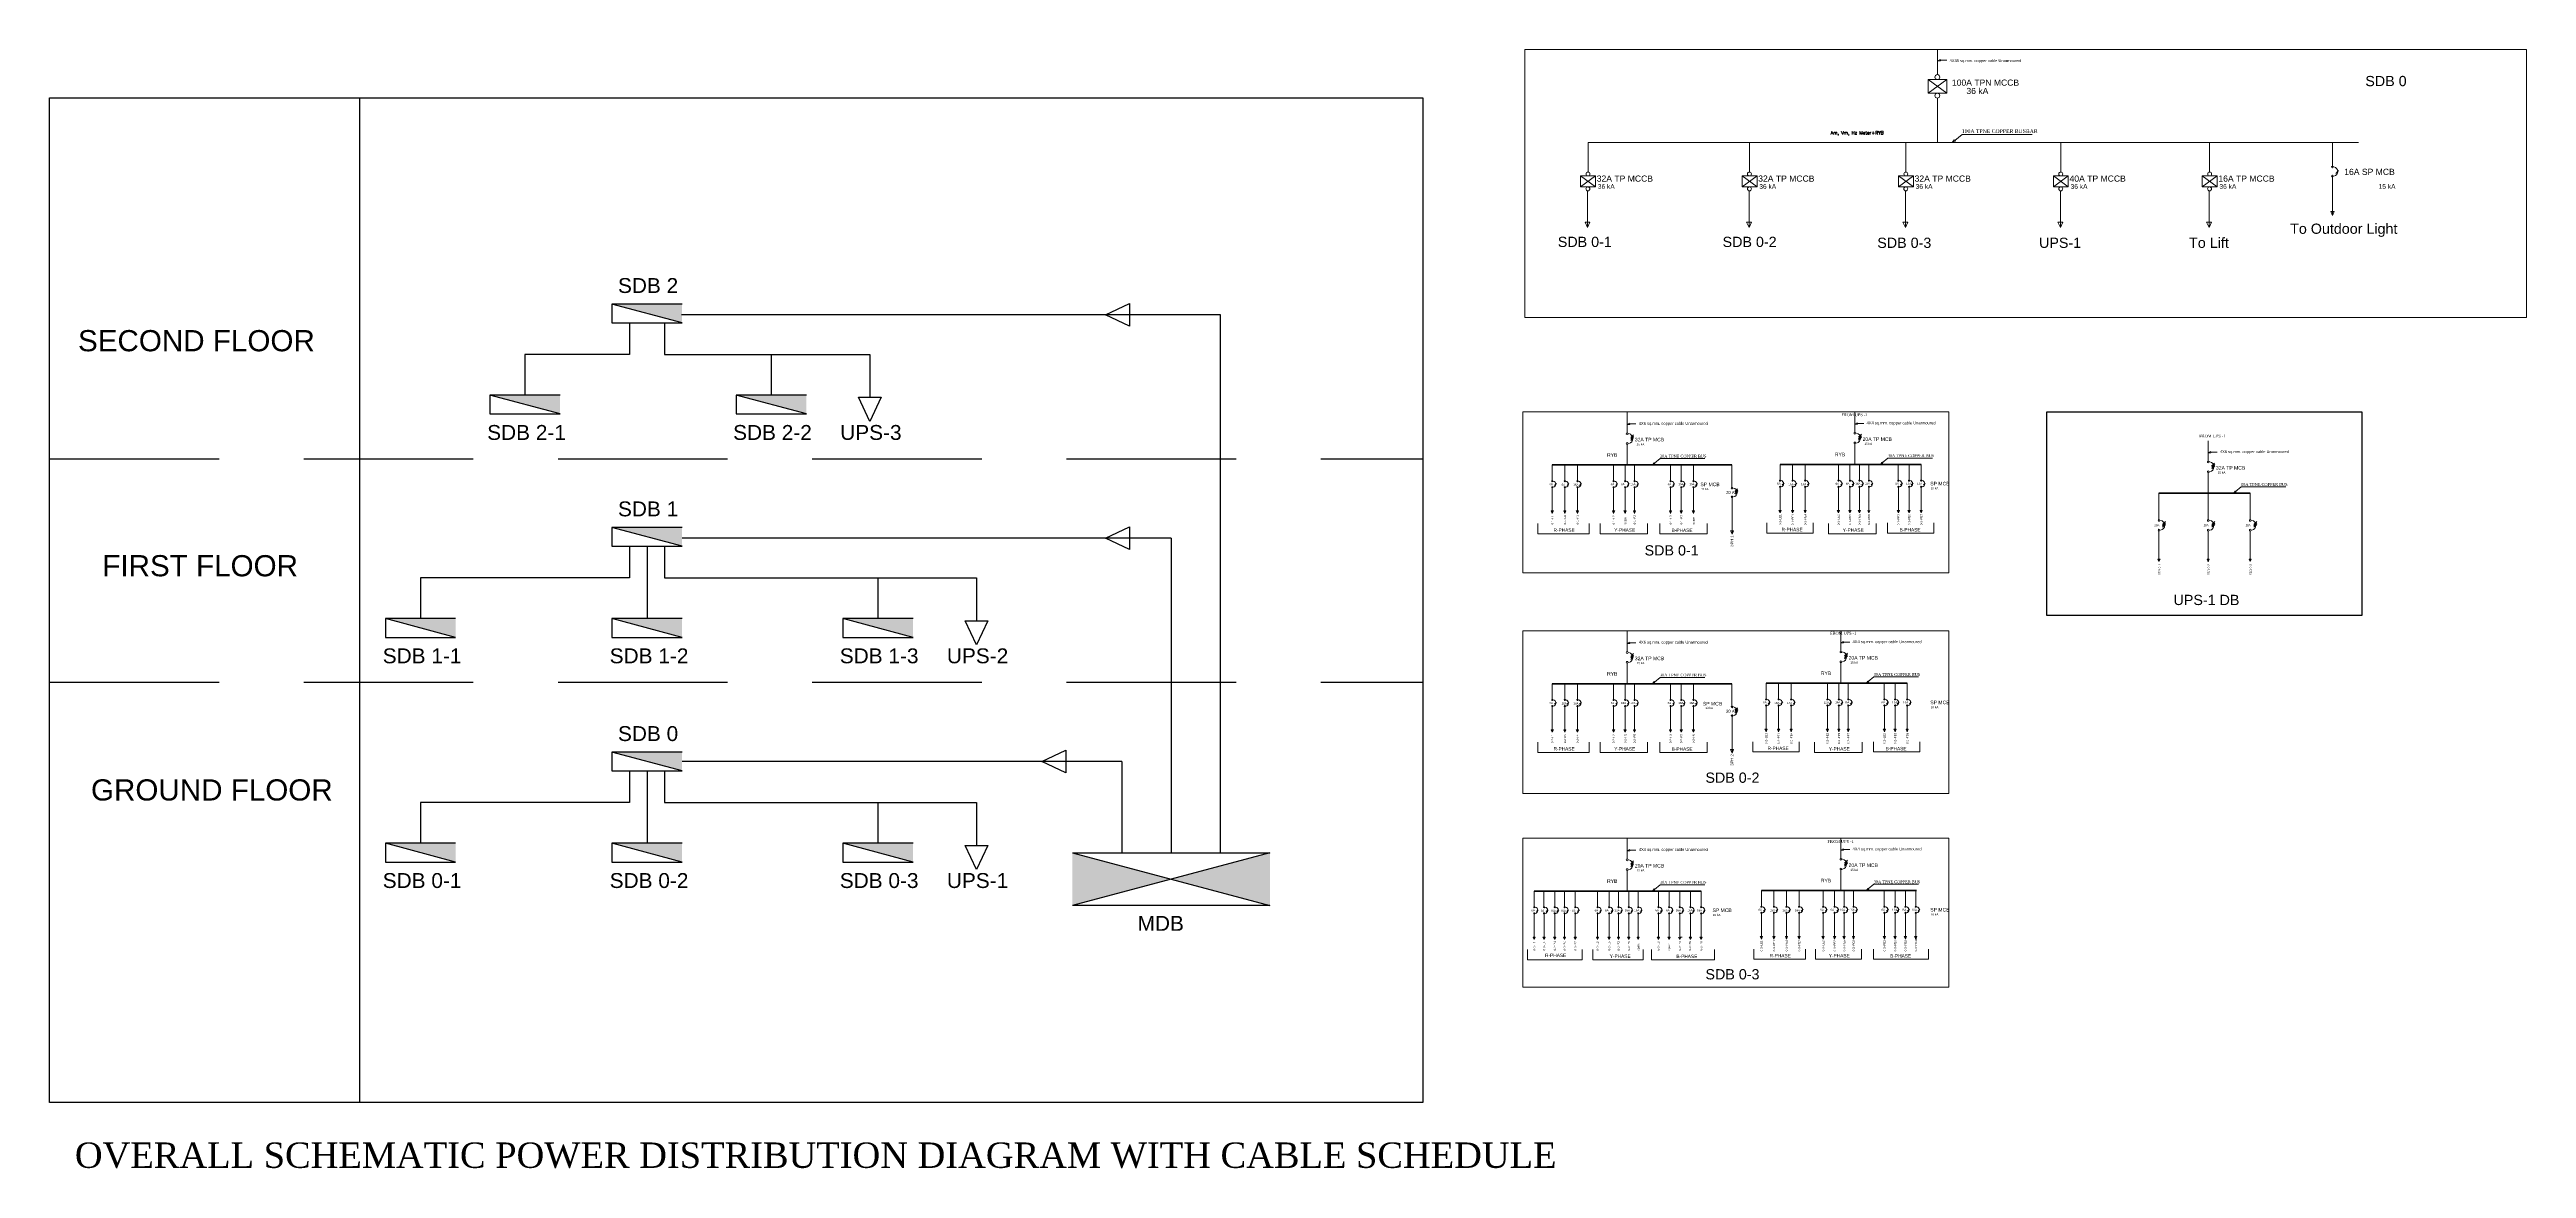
# Model space of a CAD drawing. Header units: millimetres. Extents: x 2402294 to 3337895, y 3394997 to 3969149.
# Drawn here: x 2638072 to 3003389, y 3700298 to 3865366 of the extents above; entities that cross this region are included whole.
import ezdxf

# ---------------------------------------------------------------- set-up
doc = ezdxf.new("R2010")
doc.units = ezdxf.units.MM
doc.header["$MEASUREMENT"] = 0
doc.linetypes.add('HIDDEN', pattern=[0.375, 0.25, -0.125])
for name, color, linetype, lineweight in [('1 LIGHT N SWITCH', 3, 'Continuous', 25), ('4 DB BOXES', 3, 'Continuous', 25), ('5 DB BOXES', 3, 'Continuous', 25), ('7 POWER PT WIRING', 3, 'Continuous', 25), ('Singleline', 82, 'Continuous', 20)]:
    doc.layers.add(name, color=color, linetype=linetype, lineweight=lineweight)
doc.styles.add('ARIAL', font='arial.ttf')
doc.styles.add('MM', font='dutch.ttf')
doc.styles.add('ordinary', font='romans.shx')
doc.styles.add('ROOM', font='arial.ttf')

# ---------------------------------------------------------------- blocks, each defined once
blk = doc.blocks.new('mpb')
h = blk.add_hatch(color=3)
h.paths.add_polyline_path([(531970.3, 179434.5), (531970.3, 179645.9), (531575.1, 179540.2)])
h.paths.add_polyline_path([(531575.1, 179540.2), (531284.1, 179618), (531284.1, 179462.4)])
h.paths.add_polyline_path([(531284.1, 179462.4), (531284.1, 179618), (531179.8, 179645.9), (531179.8, 179434.5)])
at = {"color": 3}
for p, q in [((531179.8, 179645.9), (531970.3, 179645.9)), ((531179.8, 179645.9), (531970.3, 179434.5)), ((531970.3, 179645.9), (531179.8, 179434.5)), ((531970.3, 179434.5), (531179.8, 179434.5))]:
    blk.add_line(p, q, dxfattribs=at)
blk = doc.blocks.new('FDB')
at = {"layer": '4 DB BOXES'}
blk.add_hatch(color=256, dxfattribs=at).paths.add_polyline_path([(-65075.48, -197982.42), (-65075.48, -197977), (-65095.76, -197982.42)])
for p, q in [((-65095.76, -197982.42), (-65095.76, -197977)), ((-65095.76, -197977), (-65075.48, -197977)), ((-65075.48, -197977), (-65095.76, -197982.42)), ((-65075.48, -197982.42), (-65095.76, -197982.42))]:
    blk.add_line(p, q, dxfattribs=at)

msp = doc.modelspace()

# ---------------------------------------------------------------- linework, layer by layer
at = {"layer": '1 LIGHT N SWITCH', "ltscale": 3}
for p, q in [((2683814.9, 3710051), (2683814.9, 3858233.2)), ((2723600, 3825033.7), (2723600, 3820399.1)), ((2728788.5, 3825033.7), (2728788.5, 3820399.1)), ((2810789.6, 3826228.1), (2731266, 3826228.1)), ((2810789.6, 3746884.1), (2810789.6, 3826228.1)), ((2723600, 3820399.1), (2708194.8, 3820399.1)), ((2708194.8, 3820399.1), (2708194.8, 3814368.6)), ((2728788.5, 3820399.1), (2759062.2, 3820399.1)), ((2744521.8, 3820399.1), (2744521.8, 3814368.6)), ((2759062.2, 3820399.1), (2759062.2, 3814060.1)), ((2723600, 3792082), (2723600, 3787447.4)), ((2726195.5, 3792082), (2726195.5, 3781416.9)), ((2728788.5, 3792082), (2728788.5, 3787447.4)), ((2803506, 3793276.4), (2731377.6, 3793276.4)), ((2803506, 3793276.4), (2803506, 3746884.1)), ((2723600, 3787447.4), (2692789.5, 3787447.4)), ((2692789.5, 3787447.4), (2692789.5, 3781416.9)), ((2728788.5, 3787447.4), (2774795.5, 3787447.4)), ((2760255, 3787447.4), (2760255, 3781416.9)), ((2774795.5, 3787447.4), (2774795.5, 3781108.4)), ((2796222.3, 3760324.7), (2731377.6, 3760324.7)), ((2796222.3, 3760324.7), (2796222.3, 3746884.1)), ((2723600, 3758934.6), (2723600, 3754300)), ((2726195.5, 3758934.6), (2726195.5, 3748269.5)), ((2728788.5, 3758934.6), (2728788.5, 3754300)), ((2723600, 3754300), (2692789.5, 3754300)), ((2692789.5, 3754300), (2692789.5, 3748269.5)), ((2728788.5, 3754300), (2774795.5, 3754300)), ((2760255, 3754300), (2760255, 3748269.5)), ((2774795.5, 3754300), (2774795.5, 3747961))]:
    msp.add_line(p, q, dxfattribs=at)
at = {"layer": '1 LIGHT N SWITCH', "linetype": 'HIDDEN', "ltscale": 100000}
for p, q in [((2638072, 3804998.3), (2840640, 3804998.3)), ((2638072, 3772046.6), (2840640, 3772046.6))]:
    msp.add_line(p, q, dxfattribs=at)
at = {"layer": '1 LIGHT N SWITCH', "ltscale": 1000}
for points in [[(2638072, 3858233.2), (2840640, 3858233.2), (2840640, 3710051), (2638072, 3710051)], [(2932644.5, 3811900.5), (2979097.6, 3811900.5), (2979097.6, 3781856.9), (2932644.5, 3781856.9)]]:
    msp.add_lwpolyline(points, close=True, dxfattribs=at)
at = {"layer": '1 LIGHT N SWITCH', "color": 1, "ltscale": 1000}
for points in [[(2793792.7, 3826228.1), (2797347.1, 3827891.7), (2797347.1, 3824564.6)], [(2759062.2, 3810505.8), (2757398.7, 3814060.1), (2760725.8, 3814060.1)], [(2793792.7, 3793276.4), (2797347.1, 3794939.9), (2797347.1, 3791612.9)], [(2774795.5, 3777554), (2773132, 3781108.4), (2776459, 3781108.4)], [(2784415, 3760324.7), (2787969.3, 3761988.2), (2787969.3, 3758661.1)], [(2774795.5, 3744406.6), (2773132, 3747961), (2776459, 3747961)]]:
    msp.add_lwpolyline(points, close=True, dxfattribs=at)
at = {"layer": '7 POWER PT WIRING'}
for p, q in [((2874509.7, 3804087), (2874854.3, 3804247.2)), ((2908102.2, 3804162.3), (2908446.8, 3804322.5)), ((2960215.5, 3799918.8), (2960560, 3800079)), ((2874509.7, 3771808.6), (2874854.3, 3771968.8)), ((2906038.8, 3771883.9), (2906383.3, 3772044)), ((2874509.7, 3741227), (2874854.3, 3741387.2)), ((2906038.8, 3741302.2), (2906383.3, 3741462.4))]:
    msp.add_line(p, q, dxfattribs=at)
at = {"layer": 'Singleline'}
for p, q in [((2916509.5, 3861663.7), (2916509.5, 3865365.7)), ((2916926.6, 3863894.1), (2916596, 3863706.9)), ((2916975.9, 3863706.9), (2916596, 3863706.9)), ((2915153.5, 3858904.5), (2917896, 3860942.2)), ((2917896, 3858904.5), (2915153.5, 3860942.2)), ((2916524.1, 3851633.6), (2916524.1, 3858193.4)), ((2864981.8, 3851633.6), (2978612.7, 3851633.8)), ((2918994.8, 3852039.9), (2918704.6, 3851633.6)), ((2919157.3, 3851844.1), (2918704.6, 3851633.6)), ((2863892.8, 3845088.6), (2866086.8, 3846718.8)), ((2866086.8, 3845088.6), (2863892.8, 3846718.8)), ((2887708.5, 3845088.6), (2889902.5, 3846718.8)), ((2889902.5, 3845088.6), (2887708.5, 3846718.8)), ((2910773, 3845088.7), (2912967, 3846718.9)), ((2912967, 3845088.7), (2910773, 3846718.9)), ((2933624.3, 3845088.8), (2935818.3, 3846719)), ((2935818.3, 3845088.8), (2933624.3, 3846719)), ((2955577, 3845088.8), (2957771, 3846719)), ((2957771, 3845088.8), (2955577, 3846719)), ((2870748.9, 3808820.2), (2870748.9, 3811825.3)), ((2904341.4, 3808895.5), (2904341.4, 3811900.6)), ((2904672, 3810299.2), (2904341.4, 3810111.9)), ((2870747.9, 3804087), (2870748.5, 3806788.4)), ((2871079.6, 3810223.9), (2870748.9, 3810036.6)), ((2871128.9, 3810036.6), (2870748.9, 3810036.6)), ((2870748.9, 3805872.8), (2870748.9, 3807126.4)), ((2904340.4, 3804162.3), (2904341, 3806863.7)), ((2904721.4, 3810111.9), (2904341.4, 3810111.9)), ((2904341.4, 3805948.1), (2904341.4, 3807201.7)), ((2956454.7, 3804652), (2956454.7, 3807657.1)), ((2874730.6, 3804396.2), (2874509.7, 3804087)), ((2908323.1, 3804471.5), (2908102.2, 3804162.3)), ((2956785.3, 3806055.6), (2956454.7, 3805868.4)), ((2956834.6, 3805868.4), (2956454.7, 3805868.4)), ((2956454.7, 3801704.5), (2956454.7, 3802958.1)), ((2949189.2, 3796025.9), (2949189.2, 3799918.8)), ((2956453.7, 3799918.8), (2956454.3, 3802620.2)), ((2956453.7, 3796024.3), (2956453.7, 3799917.2)), ((2960436.3, 3800228), (2960215.5, 3799918.8)), ((2962645.2, 3796025.9), (2962645.2, 3799918.8)), ((2949719.1, 3795317.4), (2950150.2, 3795748.5)), ((2956983.6, 3795315.9), (2957414.7, 3795747)), ((2963175.1, 3795317.4), (2963606.2, 3795748.5)), ((2949190, 3794332), (2949192.1, 3789815.4)), ((2949719.1, 3795088.2), (2950150.2, 3795519.3)), ((2949719.1, 3794884.1), (2950150.2, 3795315.2)), ((2956454.5, 3794330.4), (2956456.6, 3789813.8)), ((2956983.6, 3795086.6), (2957414.7, 3795517.7)), ((2956983.6, 3794882.6), (2957414.7, 3795313.7)), ((2962646, 3794332), (2962648.1, 3789815.4)), ((2963175.1, 3795088.2), (2963606.2, 3795519.3)), ((2963175.1, 3794884.1), (2963606.2, 3795315.2)), ((2949021.7, 3790182.8), (2949351.7, 3790182.8)), ((2956286.2, 3790181.2), (2956616.2, 3790181.2)), ((2962477.7, 3790182.8), (2962807.6, 3790182.8)), ((2870748.9, 3776541.8), (2870748.9, 3779546.9)), ((2871079.6, 3777945.5), (2870748.9, 3777758.2)), ((2871128.9, 3777758.2), (2870748.9, 3777758.2)), ((2902278, 3776617), (2902278, 3779622.1)), ((2902608.6, 3778020.7), (2902278, 3777833.4)), ((2902657.9, 3777833.4), (2902278, 3777833.4)), ((2870747.9, 3771808.6), (2870748.5, 3774510.1)), ((2870748.9, 3773594.4), (2870748.9, 3774848)), ((2902277, 3771883.9), (2902277.6, 3774585.3)), ((2902278, 3773669.6), (2902278, 3774923.2)), ((2874730.6, 3772117.8), (2874509.7, 3771808.6)), ((2906259.6, 3772193), (2906038.8, 3771883.9)), ((2870748.9, 3745960.2), (2870748.9, 3748965.3)), ((2902278, 3746035.4), (2902278, 3749040.5)), ((2871079.6, 3747363.9), (2870748.9, 3747176.6)), ((2871128.9, 3747176.6), (2870748.9, 3747176.6)), ((2902608.6, 3747439.1), (2902278, 3747251.8)), ((2902657.9, 3747251.8), (2902278, 3747251.8)), ((2870747.9, 3741227), (2870748.5, 3743928.4)), ((2870748.9, 3743012.8), (2870748.9, 3744266.4)), ((2874730.6, 3741536.2), (2874509.7, 3741227)), ((2902277, 3741302.2), (2902277.6, 3744003.6)), ((2902278, 3743088), (2902278, 3744341.6)), ((2906259.6, 3741611.4), (2906038.8, 3741302.2))]:
    msp.add_line(p, q, dxfattribs=at)
at = {"layer": 'Singleline', "ltscale": 2.5}
for p, q in [((2916926.6, 3863894.1), (2916975.9, 3863706.9)), ((2918994.8, 3852039.9), (2919157.3, 3851844.1)), ((2864537.7, 3839908), (2865270.6, 3839908)), ((2888353.5, 3839908), (2889086.4, 3839908)), ((2911418, 3839908.1), (2912150.8, 3839908.1)), ((2934269.3, 3839908.2), (2935002.2, 3839908.2)), ((2956222, 3839908.2), (2956954.8, 3839908.2)), ((2904672, 3810299.2), (2904721.4, 3810111.9)), ((2871079.6, 3810223.9), (2871128.9, 3810036.6)), ((2874730.6, 3804396.2), (2874854.3, 3804247.2)), ((2908323.1, 3804471.5), (2908446.8, 3804322.5)), ((2956785.3, 3806055.6), (2956834.6, 3805868.4)), ((2960436.3, 3800228), (2960560, 3800079)), ((2871079.6, 3777945.5), (2871128.9, 3777758.2)), ((2902608.6, 3778020.7), (2902657.9, 3777833.4)), ((2874730.6, 3772117.8), (2874854.3, 3771968.8)), ((2906259.6, 3772193), (2906383.3, 3772044)), ((2871079.6, 3747363.9), (2871128.9, 3747176.6)), ((2902608.6, 3747439.1), (2902657.9, 3747251.8)), ((2874730.6, 3741536.2), (2874854.3, 3741387.2)), ((2906259.6, 3741611.4), (2906383.3, 3741462.4))]:
    msp.add_line(p, q, dxfattribs=at)
at = {"layer": 'Singleline', "color": 4}
for p, q in [((2916951.3, 3863800.5), (2917895, 3863800.5)), ((2871104.2, 3810130.2), (2872048, 3810130.2)), ((2904696.7, 3810205.5), (2905640.4, 3810205.5)), ((2956810, 3805962), (2957753.7, 3805962)), ((2871104.2, 3777851.9), (2872048, 3777851.9)), ((2902633.3, 3777927.1), (2903577, 3777927.1)), ((2871104.2, 3747270.2), (2872048, 3747270.2)), ((2902633.3, 3747345.4), (2903577, 3747345.4))]:
    msp.add_line(p, q, dxfattribs=at)
at = {"layer": 'Singleline', "ltscale": 6}
for p, q in [((2864981.8, 3851633.6), (2864981.8, 3847295.9)), ((2888797.6, 3851633.6), (2888797.6, 3847295.9)), ((2911856, 3851633.7), (2911856, 3847296.1)), ((2934707.3, 3851633.8), (2934707.3, 3847296.2)), ((2956660, 3851633.8), (2956660, 3847296.2)), ((2864916.2, 3844523.8), (2864916.2, 3839092.1)), ((2888732, 3844523.8), (2888732, 3839092.1)), ((2911796.5, 3844523.9), (2911796.5, 3839092.1)), ((2934647.8, 3844524), (2934647.8, 3839092.2)), ((2956600.5, 3844524), (2956600.5, 3839092.2))]:
    msp.add_line(p, q, dxfattribs=at)
at = {"layer": 'Singleline', "color": 5}
for p, q in [((2974764, 3848162.1), (2974764, 3851633.8)), ((2975265.2, 3847091.8), (2975669.3, 3847496)), ((2974768.4, 3846695), (2974768.4, 3840896.1)), ((2974512.7, 3841447.2), (2975007.7, 3841447.2)), ((2877153.6, 3801772.6), (2877153.6, 3804087)), ((2878728.2, 3801772.6), (2878728.2, 3804087)), ((2880521.7, 3801772.6), (2880521.7, 3804087)), ((2910746.1, 3801847.9), (2910746.1, 3804162.3)), ((2912320.7, 3801847.9), (2912320.7, 3804162.3)), ((2914114.2, 3801847.9), (2914114.2, 3804162.3)), ((2877156.5, 3800794.5), (2877156.5, 3796928.6)), ((2877487.7, 3801059.1), (2877757.1, 3801328.5)), ((2878731.1, 3800794.5), (2878731.1, 3796928.6)), ((2879062.3, 3801059.1), (2879331.7, 3801328.5)), ((2880524.6, 3800794.5), (2880524.6, 3796928.6)), ((2880855.8, 3801059.1), (2881125.3, 3801328.5)), ((2886690.8, 3799757), (2887076.1, 3800142.3)), ((2910749, 3800869.8), (2910749, 3797003.9)), ((2911080.2, 3801134.4), (2911349.6, 3801403.8)), ((2912323.6, 3800869.8), (2912323.6, 3797003.9)), ((2912654.8, 3801134.4), (2912924.2, 3801403.8)), ((2914117.1, 3800869.8), (2914117.1, 3797003.9)), ((2914448.3, 3801134.4), (2914717.8, 3801403.8)), ((2876986.1, 3797296), (2877316.1, 3797296)), ((2878560.7, 3797296), (2878890.6, 3797296)), ((2880354.2, 3797296), (2880684.2, 3797296)), ((2910578.6, 3797371.3), (2910908.6, 3797371.3)), ((2912153.2, 3797371.3), (2912483.1, 3797371.3)), ((2913946.7, 3797371.3), (2914276.7, 3797371.3)), ((2875577.9, 3795445.2), (2875577.9, 3793940.8)), ((2875577.9, 3793940.8), (2882543.3, 3793940.8)), ((2882543.3, 3795445.2), (2882543.3, 3793940.8)), ((2909170.4, 3795520.5), (2909170.4, 3794016.1)), ((2909170.4, 3794016.1), (2915970.8, 3794016.1)), ((2915970.8, 3795520.5), (2915970.8, 3794016.1)), ((2877153.6, 3769494.2), (2877153.6, 3771808.6)), ((2878728.2, 3769494.2), (2878728.2, 3771808.6)), ((2880521.7, 3769494.2), (2880521.7, 3771808.6)), ((2908682.6, 3769569.4), (2908682.6, 3771883.9)), ((2910257.2, 3769569.4), (2910257.2, 3771883.9)), ((2912050.8, 3769569.4), (2912050.8, 3771883.9)), ((2877156.5, 3768516.1), (2877156.5, 3764650.2)), ((2877487.7, 3768780.7), (2877757.1, 3769050.1)), ((2878731.1, 3768516.1), (2878731.1, 3764650.2)), ((2879062.3, 3768780.7), (2879331.7, 3769050.1)), ((2880524.6, 3768516.1), (2880524.6, 3764650.2)), ((2880855.8, 3768780.7), (2881125.3, 3769050.1)), ((2886689.8, 3767478.6), (2887075.1, 3767863.9)), ((2908685.6, 3768591.3), (2908685.6, 3764725.4)), ((2909016.7, 3768855.9), (2909286.2, 3769125.3)), ((2910260.1, 3768591.3), (2910260.1, 3764725.4)), ((2910591.3, 3768855.9), (2910860.8, 3769125.3)), ((2912053.7, 3768591.3), (2912053.7, 3764725.4)), ((2912384.9, 3768855.9), (2912654.3, 3769125.3)), ((2875577.9, 3763166.8), (2875577.9, 3761662.4)), ((2876986.1, 3765017.6), (2877316.1, 3765017.6)), ((2878560.7, 3765017.6), (2878890.6, 3765017.6)), ((2880354.2, 3765017.6), (2880684.2, 3765017.6)), ((2882543.3, 3763166.8), (2882543.3, 3761662.4)), ((2907106.9, 3763242), (2907106.9, 3761737.6)), ((2908515.1, 3765092.8), (2908845.1, 3765092.8)), ((2910089.7, 3765092.8), (2910419.7, 3765092.8)), ((2911883.3, 3765092.8), (2912213.3, 3765092.8)), ((2913907.3, 3763242), (2913907.3, 3761737.6)), ((2875577.9, 3761662.4), (2882543.3, 3761662.4)), ((2907106.9, 3761737.6), (2913907.3, 3761737.6)), ((2875360, 3738912.6), (2875360, 3741227)), ((2876934.6, 3738912.6), (2876934.6, 3741227)), ((2878509.2, 3738912.6), (2878509.2, 3741227)), ((2878509.2, 3738912.6), (2878509.2, 3741227)), ((2880083.8, 3738912.6), (2880083.8, 3741227)), ((2880083.8, 3738912.6), (2880083.8, 3741227)), ((2881658.3, 3738912.6), (2881658.3, 3741227)), ((2881658.3, 3738912.6), (2881658.3, 3741227)), ((2908682.6, 3738987.8), (2908682.6, 3741302.2)), ((2910257.2, 3738987.8), (2910257.2, 3741302.2)), ((2911786.5, 3738987.8), (2911786.5, 3741302.2)), ((2913315.8, 3738987.8), (2913315.8, 3741302.2)), ((2875362.9, 3737934.5), (2875362.9, 3734068.6)), ((2875694.1, 3738199.1), (2875963.6, 3738468.5)), ((2876937.5, 3737934.5), (2876937.5, 3734068.6)), ((2877268.7, 3738199.1), (2877538.1, 3738468.5)), ((2878512.1, 3737934.5), (2878512.1, 3734068.6)), ((2878843.3, 3738199.1), (2879112.7, 3738468.5)), ((2880086.7, 3737934.5), (2880086.7, 3734068.6)), ((2880417.9, 3738199.1), (2880687.3, 3738468.5)), ((2881661.3, 3737934.5), (2881661.3, 3734068.6)), ((2881992.4, 3738199.1), (2882261.9, 3738468.5)), ((2908685.6, 3738009.7), (2908685.6, 3734143.8)), ((2909016.7, 3738274.3), (2909286.2, 3738543.7)), ((2910260.1, 3738009.7), (2910260.1, 3734143.8)), ((2910591.3, 3738274.3), (2910860.8, 3738543.7)), ((2911789.4, 3738009.7), (2911789.4, 3734143.8)), ((2912120.6, 3738274.3), (2912390, 3738543.7)), ((2913318.7, 3738009.7), (2913318.7, 3734143.8)), ((2913649.9, 3738274.3), (2913919.3, 3738543.7)), ((2875192.5, 3734436), (2875522.5, 3734436)), ((2876767.1, 3734436), (2877097.1, 3734436)), ((2878558.2, 3734436), (2878888.1, 3734436)), ((2879916.3, 3734436), (2880246.2, 3734436)), ((2881490.8, 3734436), (2881820.8, 3734436)), ((2908515.1, 3734511.2), (2908845.1, 3734511.2)), ((2910089.7, 3734511.2), (2910419.7, 3734511.2)), ((2911619, 3734511.2), (2911949, 3734511.2)), ((2913148.3, 3734511.2), (2913478.3, 3734511.2)), ((2874356, 3732585.2), (2874356, 3731080.8)), ((2874356, 3731080.8), (2883652.3, 3731080.8)), ((2883652.3, 3732585.2), (2883652.3, 3731080.8)), ((2907106.9, 3732660.4), (2907106.9, 3731156)), ((2907106.9, 3731156), (2915181.3, 3731156)), ((2915181.3, 3732660.4), (2915181.3, 3731156))]:
    msp.add_line(p, q, dxfattribs=at)
at = {"layer": 'Singleline', "ltscale": 3}
for p, q in [((2918205.5, 3811900.5), (2855376.8, 3811900.5)), ((2855376.8, 3811900.5), (2855376.8, 3788190.5)), ((2918205.5, 3788190.5), (2918205.5, 3811900.5)), ((2855376.8, 3788190.5), (2918205.5, 3788190.5)), ((2918205.5, 3779622.1), (2855376.8, 3779622.1)), ((2855376.8, 3779622.1), (2855376.8, 3755631)), ((2918205.5, 3755631), (2918205.5, 3779622.1)), ((2855376.8, 3755631), (2918205.5, 3755631)), ((2918205.5, 3749040.5), (2855376.8, 3749040.5)), ((2855376.8, 3749040.5), (2855376.8, 3727049.4)), ((2918205.5, 3727049.4), (2918205.5, 3749040.5)), ((2855376.8, 3727049.4), (2918205.5, 3727049.4))]:
    msp.add_line(p, q, dxfattribs=at)
at = {"layer": 'Singleline', "color": 2}
for p, q in [((2871278.8, 3808111.8), (2871709.9, 3808542.9)), ((2871278.8, 3807882.5), (2871709.9, 3808313.6)), ((2871278.8, 3807678.5), (2871709.9, 3808109.6)), ((2904871.3, 3808187.1), (2905302.4, 3808618.2)), ((2904871.3, 3807957.8), (2905302.4, 3808388.9)), ((2904871.3, 3807753.8), (2905302.4, 3808184.9)), ((2868748.6, 3801772.6), (2868748.6, 3804087)), ((2870445.7, 3801772.6), (2870445.7, 3804087)), ((2871840.3, 3801772.6), (2871840.3, 3804087)), ((2901917.6, 3801848), (2901917.6, 3804162.4)), ((2903614.7, 3801848), (2903614.7, 3804162.4)), ((2905009.3, 3801848), (2905009.3, 3804162.4)), ((2906403.9, 3801848), (2906403.9, 3804162.4)), ((2956958.3, 3803892), (2957389.4, 3804323.1)), ((2956984.6, 3803714.3), (2957415.7, 3804145.4)), ((2956984.6, 3803510.3), (2957415.7, 3803941.4)), ((2868751.5, 3800794.5), (2868751.5, 3796928.6)), ((2869082.7, 3801059.1), (2869352.2, 3801328.5)), ((2870448.6, 3800794.5), (2870448.6, 3796928.6)), ((2870779.8, 3801059.1), (2871049.2, 3801328.5)), ((2871843.2, 3800794.5), (2871843.2, 3796928.6)), ((2872174.4, 3801059.1), (2872443.8, 3801328.5)), ((2886706.9, 3800001.4), (2887092.1, 3800386.6)), ((2901920.5, 3800869.9), (2901920.5, 3797004)), ((2902251.7, 3801134.4), (2902521.1, 3801403.9)), ((2903617.6, 3800869.9), (2903617.6, 3797004)), ((2903948.8, 3801134.4), (2904218.2, 3801403.9)), ((2905012.2, 3800869.9), (2905012.2, 3797004)), ((2905343.4, 3801134.4), (2905612.8, 3801403.9)), ((2906406.8, 3800869.9), (2906406.8, 3797004)), ((2906738, 3801134.4), (2907007.4, 3801403.9)), ((2868581.1, 3797296), (2868911.1, 3797296)), ((2870278.2, 3797296), (2870608.2, 3797296)), ((2871672.8, 3797296), (2872002.8, 3797296)), ((2901750.1, 3797371.4), (2902080.1, 3797371.4)), ((2903447.2, 3797371.4), (2903777.1, 3797371.4)), ((2904841.8, 3797371.4), (2905171.7, 3797371.4)), ((2866754.9, 3795445.2), (2866754.9, 3793940.8)), ((2866754.9, 3793940.8), (2873768.5, 3793940.8)), ((2873768.5, 3795445.2), (2873768.5, 3793940.8)), ((2900462.9, 3795445.1), (2900462.9, 3793940.6)), ((2900462.9, 3793940.6), (2907476.5, 3793940.6)), ((2907476.5, 3795445.1), (2907476.5, 3793940.6)), ((2871278.8, 3775833.4), (2871709.9, 3776264.5)), ((2871278.8, 3775604.1), (2871709.9, 3776035.2)), ((2871278.8, 3775400.1), (2871709.9, 3775831.2)), ((2902807.9, 3775908.6), (2903239, 3776339.7)), ((2902807.9, 3775679.3), (2903239, 3776110.4)), ((2902807.9, 3775475.3), (2903239, 3775906.4)), ((2868748.6, 3769494.2), (2868748.6, 3771808.6)), ((2870445.7, 3769494.2), (2870445.7, 3771808.6)), ((2871840.3, 3769494.2), (2871840.3, 3771808.6)), ((2900277.7, 3769569.4), (2900277.7, 3771883.9)), ((2901974.8, 3769569.4), (2901974.8, 3771883.9)), ((2903369.3, 3769569.4), (2903369.3, 3771883.9)), ((2868751.5, 3768516.1), (2868751.5, 3764650.2)), ((2869082.7, 3768780.7), (2869352.2, 3769050.1)), ((2870448.6, 3768516.1), (2870448.6, 3764650.2)), ((2870779.8, 3768780.7), (2871049.2, 3769050.1)), ((2871843.2, 3768516.1), (2871843.2, 3764650.2)), ((2872174.4, 3768780.7), (2872443.8, 3769050.1)), ((2886705.9, 3767723), (2887091.1, 3768108.3)), ((2900280.6, 3768591.3), (2900280.6, 3764725.4)), ((2900611.8, 3768855.9), (2900881.2, 3769125.3)), ((2901977.7, 3768591.3), (2901977.7, 3764725.4)), ((2902308.9, 3768855.9), (2902578.3, 3769125.3)), ((2903372.3, 3768591.3), (2903372.3, 3764725.4)), ((2903703.5, 3768855.9), (2903972.9, 3769125.3)), ((2866754.9, 3763166.8), (2866754.9, 3761662.4)), ((2868581.1, 3765017.6), (2868911.1, 3765017.6)), ((2870278.2, 3765017.6), (2870608.2, 3765017.6)), ((2871672.8, 3765017.6), (2872002.8, 3765017.6)), ((2873768.5, 3763166.8), (2873768.5, 3761662.4)), ((2898399.5, 3763166.6), (2898399.5, 3761662.2)), ((2900110.2, 3765092.8), (2900440.2, 3765092.8)), ((2901807.2, 3765092.8), (2902137.2, 3765092.8)), ((2903201.8, 3765092.8), (2903531.8, 3765092.8)), ((2905413, 3763166.6), (2905413, 3761662.2)), ((2866754.9, 3761662.4), (2873768.5, 3761662.4)), ((2898399.5, 3761662.2), (2905413, 3761662.2)), ((2871278.8, 3745251.8), (2871709.9, 3745682.9)), ((2871278.8, 3745022.5), (2871709.9, 3745453.6)), ((2871278.8, 3744818.5), (2871709.9, 3745249.6)), ((2902807.9, 3745327), (2903239, 3745758.1)), ((2902807.9, 3745097.7), (2903239, 3745528.8)), ((2902807.9, 3744893.7), (2903239, 3745324.8)), ((2866384.4, 3738912.6), (2866384.4, 3741227)), ((2868081.5, 3738912.6), (2868081.5, 3741227)), ((2869476.1, 3738912.6), (2869476.1, 3741227)), ((2870990.5, 3738912.6), (2870990.5, 3741227)), ((2872385.1, 3738912.6), (2872385.1, 3741227)), ((2899653.8, 3738987.8), (2899653.8, 3741302.2)), ((2901350.9, 3738987.8), (2901350.9, 3741302.2)), ((2902745.5, 3738987.8), (2902745.5, 3741302.2)), ((2904140.1, 3738987.8), (2904140.1, 3741302.2)), ((2866387.4, 3737934.5), (2866387.4, 3734068.6)), ((2866718.5, 3738199.1), (2866988, 3738468.5)), ((2868084.4, 3737934.5), (2868084.4, 3734068.6)), ((2868415.6, 3738199.1), (2868685.1, 3738468.5)), ((2869479, 3737934.5), (2869479, 3734068.6)), ((2869810.2, 3738199.1), (2870079.6, 3738468.5)), ((2870993.4, 3737934.5), (2870993.4, 3734068.6)), ((2871324.6, 3738199.1), (2871594, 3738468.5)), ((2872388, 3737934.5), (2872388, 3734068.6)), ((2872719.2, 3738199.1), (2872988.6, 3738468.5)), ((2899656.7, 3738009.7), (2899656.7, 3734143.8)), ((2899987.9, 3738274.3), (2900257.4, 3738543.7)), ((2901353.8, 3738009.7), (2901353.8, 3734143.8)), ((2901685, 3738274.3), (2901954.5, 3738543.7)), ((2902748.4, 3738009.7), (2902748.4, 3734143.8)), ((2903079.6, 3738274.3), (2903349, 3738543.7)), ((2904143, 3738009.7), (2904143, 3734143.8)), ((2904474.2, 3738274.3), (2904743.6, 3738543.7)), ((2866216.9, 3734436), (2866546.9, 3734436)), ((2867914, 3734436), (2868244, 3734436)), ((2869308.6, 3734436), (2869638.6, 3734436)), ((2870823, 3734436), (2871153, 3734436)), ((2872217.6, 3734436), (2872547.6, 3734436)), ((2899486.3, 3734511.2), (2899816.3, 3734511.2)), ((2901183.4, 3734511.2), (2901513.4, 3734511.2)), ((2902578, 3734511.2), (2902908, 3734511.2)), ((2903972.6, 3734511.2), (2904302.6, 3734511.2)), ((2865704, 3732585.2), (2865704, 3731080.8)), ((2865704, 3731080.8), (2873102, 3731080.8)), ((2873102, 3732585.2), (2873102, 3731080.8)), ((2898523, 3732660.4), (2898523, 3731156)), ((2898523, 3731156), (2905316.5, 3731156)), ((2905316.5, 3732660.4), (2905316.5, 3731156))]:
    msp.add_line(p, q, dxfattribs=at)
at = {"layer": 'Singleline', "color": 1, "lineweight": 80}
for p, q in [((2886213, 3804087), (2859705.7, 3804087)), ((2914114.2, 3804162.3), (2893298.2, 3804162.3)), ((2962645.2, 3799918.8), (2949189.2, 3799918.8)), ((2886212, 3771808.6), (2859705.7, 3771808.6)), ((2912050.8, 3771883.9), (2891234.8, 3771883.9)), ((2881658.3, 3741227), (2857045.8, 3741227)), ((2913435.5, 3741302.2), (2890541.9, 3741302.2))]:
    msp.add_line(p, q, dxfattribs=at)
at = {"layer": 'Singleline', "color": 1}
for p, q in [((2859705.7, 3801772.6), (2859705.7, 3804087)), ((2861558.6, 3801772.6), (2861558.6, 3804087)), ((2863411.5, 3801772.6), (2863411.5, 3804087)), ((2893298.2, 3801847.9), (2893298.2, 3804162.3)), ((2895151.1, 3801847.9), (2895151.1, 3804162.3)), ((2897004, 3801847.9), (2897004, 3804162.3)), ((2859708.6, 3800794.5), (2859708.6, 3796928.6)), ((2860039.8, 3801059.1), (2860309.3, 3801328.5)), ((2861561.5, 3800794.5), (2861561.5, 3796928.6)), ((2861892.7, 3801059.1), (2862162.1, 3801328.5)), ((2863414.4, 3800794.5), (2863414.4, 3796928.6)), ((2863745.6, 3801059.1), (2864015, 3801328.5)), ((2886631.9, 3800167.4), (2887017.1, 3800552.6)), ((2893301.1, 3800869.8), (2893301.1, 3797003.9)), ((2893632.3, 3801134.4), (2893901.8, 3801403.8)), ((2895154, 3800869.8), (2895154, 3797003.9)), ((2895485.2, 3801134.4), (2895754.6, 3801403.8)), ((2897006.9, 3800869.8), (2897006.9, 3797003.9)), ((2897338.1, 3801134.4), (2897607.5, 3801403.8)), ((2859538.2, 3797296), (2859868.2, 3797296)), ((2861391.1, 3797296), (2861721.1, 3797296)), ((2863244, 3797296), (2863573.9, 3797296)), ((2893130.7, 3797371.3), (2893460.7, 3797371.3)), ((2894983.6, 3797371.3), (2895313.6, 3797371.3)), ((2896836.5, 3797371.3), (2897166.4, 3797371.3)), ((2857582, 3795445.2), (2857582, 3793940.8)), ((2857582, 3793940.8), (2865162.1, 3793940.8)), ((2865162.1, 3795445.2), (2865162.1, 3793940.8)), ((2891363, 3795520.5), (2891363, 3794016.1)), ((2891363, 3794016.1), (2898207.1, 3794016.1)), ((2898207.1, 3795520.5), (2898207.1, 3794016.1)), ((2859705.7, 3769494.2), (2859705.7, 3771808.6)), ((2861558.6, 3769494.2), (2861558.6, 3771808.6)), ((2863411.5, 3769494.2), (2863411.5, 3771808.6)), ((2891234.8, 3769569.4), (2891234.8, 3771883.9)), ((2893087.7, 3769569.4), (2893087.7, 3771883.9)), ((2894940.5, 3769569.4), (2894940.5, 3771883.9)), ((2859708.6, 3768516.1), (2859708.6, 3764650.2)), ((2860039.8, 3768780.7), (2860309.3, 3769050.1)), ((2861561.5, 3768516.1), (2861561.5, 3764650.2)), ((2861892.7, 3768780.7), (2862162.1, 3769050.1)), ((2863414.4, 3768516.1), (2863414.4, 3764650.2)), ((2863745.6, 3768780.7), (2864015, 3769050.1)), ((2886630.9, 3767889), (2887016.1, 3768274.3)), ((2891237.7, 3768591.3), (2891237.7, 3764725.4)), ((2891568.9, 3768855.9), (2891838.3, 3769125.3)), ((2893090.6, 3768591.3), (2893090.6, 3764725.4)), ((2893421.8, 3768855.9), (2893691.2, 3769125.3)), ((2894943.4, 3768591.3), (2894943.4, 3764725.4)), ((2895274.6, 3768855.9), (2895544.1, 3769125.3)), ((2857582, 3763166.8), (2857582, 3761662.4)), ((2859538.2, 3765017.6), (2859868.2, 3765017.6)), ((2861391.1, 3765017.6), (2861721.1, 3765017.6)), ((2863244, 3765017.6), (2863573.9, 3765017.6)), ((2865162.1, 3763166.8), (2865162.1, 3761662.4)), ((2889299.6, 3763242), (2889299.6, 3761737.6)), ((2891067.3, 3765092.8), (2891397.3, 3765092.8)), ((2892920.1, 3765092.8), (2893250.1, 3765092.8)), ((2894773, 3765092.8), (2895103, 3765092.8)), ((2896143.7, 3763242), (2896143.7, 3761737.6)), ((2857582, 3761662.4), (2865162.1, 3761662.4)), ((2889299.6, 3761737.6), (2896143.7, 3761737.6)), ((2857045.8, 3738912.6), (2857045.8, 3741227)), ((2858487, 3738912.6), (2858487, 3741227)), ((2860065, 3738912.6), (2860065, 3741227)), ((2861520, 3738912.6), (2861520, 3741227)), ((2863098, 3738912.6), (2863098, 3741227)), ((2890541.9, 3738987.8), (2890541.9, 3741302.2)), ((2892394.8, 3738987.8), (2892394.8, 3741302.2)), ((2894247.6, 3738987.8), (2894247.6, 3741302.2)), ((2896100.5, 3738987.8), (2896100.5, 3741302.2)), ((2857048.7, 3737934.5), (2857048.7, 3734068.6)), ((2857379.9, 3738199.1), (2857649.3, 3738468.5)), ((2858489.9, 3737934.5), (2858489.9, 3734068.6)), ((2858821.1, 3738199.1), (2859090.5, 3738468.5)), ((2860067.9, 3737934.5), (2860067.9, 3734068.6)), ((2860399.1, 3738199.1), (2860668.5, 3738468.5)), ((2861522.9, 3737934.5), (2861522.9, 3734068.6)), ((2861854.1, 3738199.1), (2862123.5, 3738468.5)), ((2863100.9, 3737934.5), (2863100.9, 3734068.6)), ((2863432.1, 3738199.1), (2863701.5, 3738468.5)), ((2890544.8, 3738009.7), (2890544.8, 3734143.8)), ((2890876, 3738274.3), (2891145.4, 3738543.7)), ((2892397.7, 3738009.7), (2892397.7, 3734143.8)), ((2892728.9, 3738274.3), (2892998.3, 3738543.7)), ((2894250.5, 3738009.7), (2894250.5, 3734143.8)), ((2894581.7, 3738274.3), (2894851.2, 3738543.7)), ((2896103.4, 3738009.7), (2896103.4, 3734143.8)), ((2896434.6, 3738274.3), (2896704, 3738543.7)), ((2856878.2, 3734436), (2857208.2, 3734436)), ((2858319.5, 3734436), (2858649.5, 3734436)), ((2859897.5, 3734436), (2860227.5, 3734436)), ((2861352.5, 3734436), (2861682.5, 3734436)), ((2862930.5, 3734436), (2863260.5, 3734436)), ((2890379.8, 3734511.2), (2890709.8, 3734511.2)), ((2892232.7, 3734511.2), (2892562.7, 3734511.2)), ((2894085.5, 3734511.2), (2894415.5, 3734511.2)), ((2895938.4, 3734511.2), (2896268.4, 3734511.2)), ((2856063.5, 3732585.2), (2856063.5, 3731080.8)), ((2856063.5, 3731080.8), (2864119, 3731080.8)), ((2864119, 3732585.2), (2864119, 3731080.8)), ((2889458.6, 3732660.4), (2889458.6, 3731156)), ((2889458.6, 3731156), (2897038.7, 3731156)), ((2897038.7, 3732660.4), (2897038.7, 3731156))]:
    msp.add_line(p, q, dxfattribs=at)
at = {"layer": 'Singleline', "color": 7, "true_color": 0xffffff}
for p, q in [((2886213, 3800777.4), (2886213, 3804087)), ((2886217.2, 3799378.7), (2886217.2, 3793850.4)), ((2885973.5, 3794375.8), (2886445.3, 3794375.8)), ((2886212, 3768499), (2886212, 3771808.6)), ((2886216.2, 3767100.4), (2886216.2, 3761572.1)), ((2885972.5, 3762097.5), (2886444.3, 3762097.5))]:
    msp.add_line(p, q, dxfattribs=at)
at = {"layer": 'Singleline', "ltscale": 3}
msp.add_lwpolyline([(2855685, 3865365.7), (3003389, 3865365.7), (3003389, 3825838.5), (2855685, 3825838.5)], close=True, dxfattribs=at)
at = {"layer": 'Singleline'}
for points in [[(2915153.5, 3860942.2), (2917896, 3860942.2), (2917896, 3858904.5), (2915153.5, 3858904.5)], [(2863892.8, 3846718.8), (2866086.8, 3846718.8), (2866086.8, 3845088.6), (2863892.8, 3845088.6)], [(2887708.5, 3846718.8), (2889902.5, 3846718.8), (2889902.5, 3845088.6), (2887708.5, 3845088.6)], [(2910773, 3846718.9), (2912967, 3846718.9), (2912967, 3845088.7), (2910773, 3845088.7)], [(2933624.3, 3846719), (2935818.3, 3846719), (2935818.3, 3845088.8), (2933624.3, 3845088.8)], [(2955577, 3846719), (2957771, 3846719), (2957771, 3845088.8), (2955577, 3845088.8)]]:
    msp.add_lwpolyline(points, close=True, dxfattribs=at)
for points in [[(2930480.5, 3852854.3), (2920175.1, 3852854.3), (2919076.1, 3851942)], [(2865270.6, 3839908), (2864916.2, 3839092.1), (2864537.7, 3839908)], [(2889086.4, 3839908), (2888732, 3839092.1), (2888353.5, 3839908)], [(2912150.8, 3839908.1), (2911796.5, 3839092.1), (2911418, 3839908.1)], [(2935002.2, 3839908.2), (2934647.8, 3839092.2), (2934269.3, 3839908.2)], [(2956954.8, 3839908.2), (2956600.5, 3839092.2), (2956222, 3839908.2)], [(2882204.9, 3805016), (2875628.7, 3805016), (2874792.4, 3804321.7)], [(2915797.4, 3805091.3), (2909221.2, 3805091.3), (2908384.9, 3804397)], [(2967910.7, 3800847.8), (2961334.5, 3800847.8), (2960498.2, 3800153.5)], [(2949351.7, 3790182.8), (2949192.1, 3789815.4), (2949021.7, 3790182.8)], [(2956616.2, 3790181.2), (2956456.6, 3789813.8), (2956286.2, 3790181.2)], [(2962807.6, 3790182.8), (2962648.1, 3789815.4), (2962477.7, 3790182.8)], [(2882204.9, 3772737.6), (2875628.7, 3772737.6), (2874792.4, 3772043.3)], [(2913734, 3772812.8), (2907157.8, 3772812.8), (2906321.5, 3772118.5)], [(2882204.9, 3742156), (2875628.7, 3742156), (2874792.4, 3741461.7)], [(2913734, 3742231.2), (2907157.8, 3742231.2), (2906321.5, 3741536.9)]]:
    msp.add_lwpolyline(points, dxfattribs=at)
at = {"layer": 'Singleline', "color": 5}
for points in [[(2975007.7, 3841447.2), (2974768.4, 3840896.1), (2974512.7, 3841447.2)], [(2877316.1, 3797296), (2877156.5, 3796928.6), (2876986.1, 3797296)], [(2878890.6, 3797296), (2878731.1, 3796928.6), (2878560.7, 3797296)], [(2880684.2, 3797296), (2880524.6, 3796928.6), (2880354.2, 3797296)], [(2910908.6, 3797371.3), (2910749, 3797003.9), (2910578.6, 3797371.3)], [(2912483.1, 3797371.3), (2912323.6, 3797003.9), (2912153.2, 3797371.3)], [(2914276.7, 3797371.3), (2914117.1, 3797003.9), (2913946.7, 3797371.3)], [(2877316.1, 3765017.6), (2877156.5, 3764650.2), (2876986.1, 3765017.6)], [(2878890.6, 3765017.6), (2878731.1, 3764650.2), (2878560.7, 3765017.6)], [(2880684.2, 3765017.6), (2880524.6, 3764650.2), (2880354.2, 3765017.6)], [(2908845.1, 3765092.8), (2908685.6, 3764725.4), (2908515.1, 3765092.8)], [(2910419.7, 3765092.8), (2910260.1, 3764725.4), (2910089.7, 3765092.8)], [(2912213.3, 3765092.8), (2912053.7, 3764725.4), (2911883.3, 3765092.8)], [(2875522.5, 3734436), (2875362.9, 3734068.6), (2875192.5, 3734436)], [(2877097.1, 3734436), (2876937.5, 3734068.6), (2876767.1, 3734436)], [(2878671.7, 3734436), (2878512.1, 3734068.6), (2878341.7, 3734436)], [(2880246.2, 3734436), (2880086.7, 3734068.6), (2879916.3, 3734436)], [(2881820.8, 3734436), (2881661.3, 3734068.6), (2881490.8, 3734436)], [(2908845.1, 3734511.2), (2908685.6, 3734143.8), (2908515.1, 3734511.2)], [(2910419.7, 3734511.2), (2910260.1, 3734143.8), (2910089.7, 3734511.2)], [(2911949, 3734511.2), (2911789.4, 3734143.8), (2911619, 3734511.2)], [(2913478.3, 3734511.2), (2913318.7, 3734143.8), (2913148.3, 3734511.2)]]:
    msp.add_lwpolyline(points, dxfattribs=at)
at = {"layer": 'Singleline', "color": 1}
for points in [[(2859868.2, 3797296), (2859708.6, 3796928.6), (2859538.2, 3797296)], [(2861721.1, 3797296), (2861561.5, 3796928.6), (2861391.1, 3797296)], [(2863573.9, 3797296), (2863414.4, 3796928.6), (2863244, 3797296)], [(2893460.7, 3797371.3), (2893301.1, 3797003.9), (2893130.7, 3797371.3)], [(2895313.6, 3797371.3), (2895154, 3797003.9), (2894983.6, 3797371.3)], [(2897166.4, 3797371.3), (2897006.9, 3797003.9), (2896836.5, 3797371.3)], [(2859868.2, 3765017.6), (2859708.6, 3764650.2), (2859538.2, 3765017.6)], [(2861721.1, 3765017.6), (2861561.5, 3764650.2), (2861391.1, 3765017.6)], [(2863573.9, 3765017.6), (2863414.4, 3764650.2), (2863244, 3765017.6)], [(2891397.3, 3765092.8), (2891237.7, 3764725.4), (2891067.3, 3765092.8)], [(2893250.1, 3765092.8), (2893090.6, 3764725.4), (2892920.1, 3765092.8)], [(2895103, 3765092.8), (2894943.4, 3764725.4), (2894773, 3765092.8)], [(2857208.2, 3734436), (2857048.7, 3734068.6), (2856878.2, 3734436)], [(2858649.5, 3734436), (2858489.9, 3734068.6), (2858319.5, 3734436)], [(2860227.5, 3734436), (2860067.9, 3734068.6), (2859897.5, 3734436)], [(2861682.5, 3734436), (2861522.9, 3734068.6), (2861352.5, 3734436)], [(2863260.5, 3734436), (2863100.9, 3734068.6), (2862930.5, 3734436)], [(2890709.8, 3734511.2), (2890550.2, 3734143.8), (2890379.8, 3734511.2)], [(2892562.7, 3734511.2), (2892403.1, 3734143.8), (2892232.7, 3734511.2)], [(2894415.5, 3734511.2), (2894256, 3734143.8), (2894085.5, 3734511.2)], [(2896268.4, 3734511.2), (2896108.8, 3734143.8), (2895938.4, 3734511.2)]]:
    msp.add_lwpolyline(points, dxfattribs=at)
at = {"layer": 'Singleline', "color": 2}
for points in [[(2868911.1, 3797296), (2868751.5, 3796928.6), (2868581.1, 3797296)], [(2870608.2, 3797296), (2870448.6, 3796928.6), (2870278.2, 3797296)], [(2872002.8, 3797296), (2871843.2, 3796928.6), (2871672.8, 3797296)], [(2902080.1, 3797371.4), (2901920.5, 3797004), (2901750.1, 3797371.4)], [(2903777.1, 3797371.4), (2903617.6, 3797004), (2903447.2, 3797371.4)], [(2905171.7, 3797371.4), (2905012.2, 3797004), (2904841.8, 3797371.4)], [(2906566.3, 3797371.4), (2906406.8, 3797004), (2906236.3, 3797371.4)], [(2868911.1, 3765017.6), (2868751.5, 3764650.2), (2868581.1, 3765017.6)], [(2870608.2, 3765017.6), (2870448.6, 3764650.2), (2870278.2, 3765017.6)], [(2872002.8, 3765017.6), (2871843.2, 3764650.2), (2871672.8, 3765017.6)], [(2900440.2, 3765092.8), (2900280.6, 3764725.4), (2900110.2, 3765092.8)], [(2902137.2, 3765092.8), (2901977.7, 3764725.4), (2901807.2, 3765092.8)], [(2903531.8, 3765092.8), (2903372.3, 3764725.4), (2903201.8, 3765092.8)], [(2866546.9, 3734436), (2866387.4, 3734068.6), (2866216.9, 3734436)], [(2868244, 3734436), (2868084.4, 3734068.6), (2867914, 3734436)], [(2869638.6, 3734436), (2869479, 3734068.6), (2869308.6, 3734436)], [(2871153, 3734436), (2870993.4, 3734068.6), (2870823, 3734436)], [(2872547.6, 3734436), (2872388, 3734068.6), (2872217.6, 3734436)], [(2899816.3, 3734511.2), (2899656.7, 3734143.8), (2899486.3, 3734511.2)], [(2901513.4, 3734511.2), (2901353.8, 3734143.8), (2901183.4, 3734511.2)], [(2902908, 3734511.2), (2902748.4, 3734143.8), (2902578, 3734511.2)], [(2904302.6, 3734511.2), (2904143, 3734143.8), (2903972.6, 3734511.2)]]:
    msp.add_lwpolyline(points, dxfattribs=at)
at = {"layer": 'Singleline', "color": 7, "true_color": 0xffffff}
for points in [[(2886445.3, 3794375.8), (2886217.2, 3793850.4), (2885973.5, 3794375.8)], [(2886444.3, 3762097.5), (2886216.2, 3761572.1), (2885972.5, 3762097.5)]]:
    msp.add_lwpolyline(points, dxfattribs=at)
at = {"layer": 'Singleline', "color": 5}
for centre, radius in [((2974768.4, 3848041.4), 120.8), ((2974768.4, 3846695), 120.8), ((2877156.5, 3801692.1), 80.5), ((2877156.5, 3800794.5), 80.5), ((2878731.1, 3801692.1), 80.5), ((2878731.1, 3800794.5), 80.5), ((2880524.6, 3801692.1), 80.5), ((2880524.6, 3800794.5), 80.5), ((2910749, 3801767.4), 80.5), ((2910749, 3800869.8), 80.5), ((2912323.6, 3801767.4), 80.5), ((2912323.6, 3800869.8), 80.5), ((2914117.1, 3801767.4), 80.5), ((2914117.1, 3800869.8), 80.5), ((2877156.5, 3769413.7), 80.5), ((2877156.5, 3768516.1), 80.5), ((2878731.1, 3769413.7), 80.5), ((2878731.1, 3768516.1), 80.5), ((2880524.6, 3769413.7), 80.5), ((2880524.6, 3768516.1), 80.5), ((2908685.6, 3769488.9), 80.5), ((2908685.6, 3768591.3), 80.5), ((2910260.1, 3769488.9), 80.5), ((2910260.1, 3768591.3), 80.5), ((2912053.7, 3769488.9), 80.5), ((2912053.7, 3768591.3), 80.5), ((2875362.9, 3738832.1), 80.5), ((2875362.9, 3737934.5), 80.5), ((2876937.5, 3738832.1), 80.5), ((2876937.5, 3737934.5), 80.5), ((2878509.2, 3738832.1), 80.5), ((2878512.1, 3737934.5), 80.5), ((2880086.7, 3738832.1), 80.5), ((2880086.7, 3737934.5), 80.5), ((2881661.3, 3738832.1), 80.5), ((2881661.3, 3737934.5), 80.5), ((2908685.6, 3738907.3), 80.5), ((2908685.6, 3738009.7), 80.5), ((2910260.1, 3738907.3), 80.5), ((2910260.1, 3738009.7), 80.5), ((2911789.4, 3738907.3), 80.5), ((2911789.4, 3738009.7), 80.5), ((2913318.7, 3738907.3), 80.5), ((2913318.7, 3738009.7), 80.5)]:
    msp.add_circle(centre, radius, dxfattribs=at)
at = {"layer": 'Singleline', "color": 2}
for centre, radius in [((2870748.9, 3808691.3), 128.9), ((2870748.9, 3807255.2), 128.9), ((2904341.4, 3808766.6), 128.9), ((2904341.4, 3807330.5), 128.9), ((2956454.7, 3804523.1), 128.9), ((2956454.7, 3803087), 128.9), ((2868751.5, 3801692.1), 80.5), ((2868751.5, 3800794.5), 80.5), ((2870448.6, 3801692.1), 80.5), ((2870448.6, 3800794.5), 80.5), ((2871843.2, 3801692.1), 80.5), ((2871843.2, 3800794.5), 80.5), ((2901920.5, 3801767.5), 80.5), ((2901920.5, 3800869.9), 80.5), ((2903617.6, 3801767.5), 80.5), ((2903617.6, 3800869.9), 80.5), ((2905012.2, 3801767.5), 80.5), ((2905012.2, 3800869.9), 80.5), ((2906406.8, 3801767.5), 80.5), ((2906406.8, 3800869.9), 80.5), ((2870748.9, 3776413), 128.9), ((2870748.9, 3774976.8), 128.9), ((2902278, 3776488.2), 128.9), ((2902278, 3775052), 128.9), ((2868751.5, 3769413.7), 80.5), ((2868751.5, 3768516.1), 80.5), ((2870448.6, 3769413.7), 80.5), ((2870448.6, 3768516.1), 80.5), ((2871843.2, 3769413.7), 80.5), ((2871843.2, 3768516.1), 80.5), ((2900280.6, 3769488.9), 80.5), ((2900280.6, 3768591.3), 80.5), ((2901977.7, 3769488.9), 80.5), ((2901977.7, 3768591.3), 80.5), ((2903372.3, 3769488.9), 80.5), ((2903372.3, 3768591.3), 80.5), ((2870748.9, 3745831.3), 128.9), ((2870748.9, 3744395.2), 128.9), ((2902278, 3745906.5), 128.9), ((2902278, 3744470.4), 128.9), ((2866387.4, 3738832.1), 80.5), ((2866387.4, 3737934.5), 80.5), ((2868084.4, 3738832.1), 80.5), ((2868084.4, 3737934.5), 80.5), ((2869479, 3738832.1), 80.5), ((2869479, 3737934.5), 80.5), ((2870993.4, 3738832.1), 80.5), ((2870993.4, 3737934.5), 80.5), ((2872388, 3738832.1), 80.5), ((2872388, 3737934.5), 80.5), ((2899656.7, 3738907.3), 80.5), ((2899656.7, 3738009.7), 80.5), ((2901353.8, 3738907.3), 80.5), ((2901353.8, 3738009.7), 80.5), ((2902748.4, 3738907.3), 80.5), ((2902748.4, 3738009.7), 80.5), ((2904143, 3738907.3), 80.5), ((2904143, 3738009.7), 80.5)]:
    msp.add_circle(centre, radius, dxfattribs=at)
at = {"layer": 'Singleline', "color": 1}
for centre in [(2859708.6, 3801692.1), (2859708.6, 3800794.5), (2861561.5, 3801692.1), (2861561.5, 3800794.5), (2863414.4, 3801692.1), (2863414.4, 3800794.5), (2893301.1, 3801767.4), (2893301.1, 3800869.8), (2895154, 3801767.4), (2895154, 3800869.8), (2897006.9, 3801767.4), (2897006.9, 3800869.8), (2859708.6, 3769413.7), (2859708.6, 3768516.1), (2861561.5, 3769413.7), (2861561.5, 3768516.1), (2863414.4, 3769413.7), (2863414.4, 3768516.1), (2891237.7, 3769488.9), (2891237.7, 3768591.3), (2893090.6, 3769488.9), (2893090.6, 3768591.3), (2894943.4, 3769488.9), (2894943.4, 3768591.3), (2857048.7, 3738832.1), (2857048.7, 3737934.5), (2858489.9, 3738832.1), (2858489.9, 3737934.5), (2860067.9, 3738832.1), (2860067.9, 3737934.5), (2861522.9, 3738832.1), (2861522.9, 3737934.5), (2863100.9, 3738832.1), (2863100.9, 3737934.5), (2890544.8, 3738907.3), (2890544.8, 3738009.7), (2892397.7, 3738907.3), (2892397.7, 3738009.7), (2894250.5, 3738907.3), (2894250.5, 3738009.7), (2896103.4, 3738907.3), (2896103.4, 3738009.7)]:
    msp.add_circle(centre, 80.5, dxfattribs=at)
at = {"layer": 'Singleline', "color": 7, "true_color": 0xffffff}
for centre in [(2886217.2, 3800662.3), (2886217.2, 3799378.7), (2886216.2, 3768383.9), (2886216.2, 3767100.4)]:
    msp.add_circle(centre, 115.2, dxfattribs=at)
at = {"layer": 'Singleline'}
for centre in [(2949189.2, 3795897), (2956453.7, 3795895.4), (2962645.2, 3795897), (2949189.2, 3794460.9), (2956453.7, 3794459.3), (2962645.2, 3794460.9)]:
    msp.add_circle(centre, 128.9, dxfattribs=at)
at = {"layer": 'Singleline', "color": 5}
for centre, radius in [((2974855.1, 3847363.7), 700.7), ((2877214.3, 3801240.3), 467.1), ((2878788.9, 3801240.3), 467.1), ((2880582.5, 3801240.3), 467.1), ((2910806.8, 3801315.6), 467.1), ((2912381.4, 3801315.6), 467.1), ((2914175, 3801315.6), 467.1), ((2877214.3, 3768961.9), 467.1), ((2878788.9, 3768961.9), 467.1), ((2880582.5, 3768961.9), 467.1), ((2908743.4, 3769037.1), 467.1), ((2910318, 3769037.1), 467.1), ((2912111.5, 3769037.1), 467.1), ((2875420.7, 3738380.3), 467.1), ((2876995.3, 3738380.3), 467.1), ((2878569.9, 3738380.3), 467.1), ((2880144.5, 3738380.3), 467.1), ((2881719.1, 3738380.3), 467.1), ((2908743.4, 3738455.5), 467.1), ((2910318, 3738455.5), 467.1), ((2911847.2, 3738455.5), 467.1), ((2913376.5, 3738455.5), 467.1)]:
    msp.add_arc(centre, radius, 281.247956, 79.487481, dxfattribs=at)
at = {"layer": 'Singleline', "color": 2}
for centre, radius in [((2870841.5, 3807968.5), 747.4), ((2904434, 3808043.8), 747.4), ((2956547.2, 3803800.3), 747.4), ((2868809.4, 3801240.3), 467.1), ((2870506.4, 3801240.3), 467.1), ((2871901, 3801240.3), 467.1), ((2901978.3, 3801315.7), 467.1), ((2903675.4, 3801315.7), 467.1), ((2905070, 3801315.7), 467.1), ((2906464.6, 3801315.7), 467.1), ((2870841.5, 3775690.1), 747.4), ((2902370.5, 3775765.3), 747.4), ((2868809.4, 3768961.9), 467.1), ((2870506.4, 3768961.9), 467.1), ((2871901, 3768961.9), 467.1), ((2900338.4, 3769037.1), 467.1), ((2902035.5, 3769037.1), 467.1), ((2903430.1, 3769037.1), 467.1), ((2870841.5, 3745108.5), 747.4), ((2902370.5, 3745183.7), 747.4), ((2866445.2, 3738380.3), 467.1), ((2868142.2, 3738380.3), 467.1), ((2869536.8, 3738380.3), 467.1), ((2871051.2, 3738380.3), 467.1), ((2872445.8, 3738380.3), 467.1), ((2899714.6, 3738455.5), 467.1), ((2901411.6, 3738455.5), 467.1), ((2902806.2, 3738455.5), 467.1), ((2904200.8, 3738455.5), 467.1)]:
    msp.add_arc(centre, radius, 281.247956, 79.487481, dxfattribs=at)
at = {"layer": 'Singleline', "color": 1}
for centre in [(2859766.5, 3801240.3), (2861619.3, 3801240.3), (2863472.2, 3801240.3), (2893359, 3801315.6), (2895211.8, 3801315.6), (2897064.7, 3801315.6), (2859766.5, 3768961.9), (2861619.3, 3768961.9), (2863472.2, 3768961.9), (2891295.5, 3769037.1), (2893148.4, 3769037.1), (2895001.3, 3769037.1), (2857106.5, 3738380.3), (2858547.7, 3738380.3), (2860125.7, 3738380.3), (2861580.7, 3738380.3), (2863158.7, 3738380.3), (2890602.6, 3738455.5), (2892455.5, 3738455.5), (2894308.4, 3738455.5), (2896161.2, 3738455.5)]:
    msp.add_arc(centre, 467.1, 281.247956, 79.487481, dxfattribs=at)
at = {"layer": 'Singleline', "color": 7, "true_color": 0xffffff}
for centre in [(2886299.9, 3800016.2), (2886298.9, 3767737.8)]:
    msp.add_arc(centre, 668, 281.247956, 79.487481, dxfattribs=at)
at = {"layer": 'Singleline'}
for centre in [(2949281.7, 3795174.1), (2956546.2, 3795172.6), (2962737.7, 3795174.1)]:
    msp.add_arc(centre, 747.4, 281.247956, 79.487481, dxfattribs=at)
at = {"layer": 'Singleline', "extrusion": (0, 0, -1)}
for centre, major_axis, start_param, end_param in [((2916507.3, 3861302.8), (255.2, 255.2), -0.78552633, 5.49765897), ((2916498.5, 3858553.4), (-255.2, 255.2), 0.7852699930492945, 7.068455300228881), ((2864975.8, 3847007.2), (204.2, 204.2), -0.78552633, 5.49765897), ((2888791.6, 3847007.2), (204.2, 204.2), -0.78552633, 5.49765897), ((2911856, 3847007.3), (204.2, 204.2), -0.78552633, 5.49765897), ((2934707.3, 3847007.4), (204.2, 204.2), -0.78552633, 5.49765897), ((2956660, 3847007.4), (204.2, 204.2), -0.78552633, 5.49765897), ((2864968.7, 3844807.8), (-204.2, 204.2), 0.7852699930492945, 7.068455300228881), ((2888784.5, 3844807.8), (-204.2, 204.2), 0.7852699930492945, 7.068455300228881), ((2911848.9, 3844807.8), (-204.2, 204.2), 0.7852699930492945, 7.068455300228881), ((2934700.3, 3844807.9), (-204.2, 204.2), 0.7852699930492945, 7.068455300228881), ((2956652.9, 3844807.9), (-204.2, 204.2), 0.7852699930492945, 7.068455300228881)]:
    msp.add_ellipse(centre, major_axis=major_axis, ratio=1, start_param=start_param, end_param=end_param, dxfattribs=at)

# ---------------------------------------------------------------- block references
at = {"layer": '5 DB BOXES', "xscale": -511.0559999356046, "zscale": 511.0560000161058, "rotation": 180}
for p, yscale in [((35988590.5, -97352299), 511.0560002279453), ((35970589.7, -97365735), 511.0560002279472), ((36006916.7, -97365735), 511.0560002279472), ((35988590.5, -97385250.7), 511.0560002279453), ((35955184.5, -97398686.7), 511.0560002279472), ((35988590.5, -97398686.7), 511.0560002279472), ((36022650, -97398686.7), 511.0560002279472), ((35988590.5, -97418398.1), 511.0560002279472), ((35955184.5, -97431834.1), 511.0560002279472), ((35988590.5, -97431834.1), 511.0560002279472), ((36022650, -97431834.1), 511.0560002279472)]:
    msp.add_blockref('FDB', p, dxfattribs=dict(at, yscale=yscale))
at = {"layer": '5 DB BOXES', "xscale": 36.85500560095534, "yscale": 36.85500560095534, "zscale": 36.85500000005959}
msp.add_blockref('mpb', (-16787697, -2873966.2), dxfattribs=at)

# ---------------------------------------------------------------- texts
at = {"layer": '1 LIGHT N SWITCH', "color": 1, "ltscale": 3, "char_height": 2199.48, "attachment_point": 1, "style": 'ROOM'}
for s, width, insert in [('SDB 2', 46469.755, (2721910.5, 3831651.6)), ('SDB 2-1', 46469.755, (2702620.2, 3809973.1)), ('SDB 2-2', 46469.755, (2738892.8, 3809973.1)), ('UPS-3', 46469.755, (2754688.2, 3809973.1)), ('SDB 1', 46469.755, (2721910.5, 3798699.9)), ('SDB 1-1', 46469.755, (2687215, 3777021.4)), ('SDB 1-2', 46469.755, (2720688.5, 3777021.4)), ('SDB 1-3', 46469.755, (2754626, 3777021.4)), ('UPS-2', 46469.755, (2770421.5, 3777021.4)), ('SDB 0', 46469.755, (2721910.5, 3765552.5)), ('SDB 0-1', 46469.755, (2687215, 3743874)), ('SDB 0-2', 46469.755, (2720688.5, 3743874)), ('SDB 0-3', 46469.755, (2754626, 3743874)), ('UPS-1', 46469.755, (2770421.5, 3743874)), ('MDB', 49792.532, (2798547.3, 3737555.1))]:
    msp.add_mtext_dynamic_manual_height_columns(s, width=width, gutter_width=43989.6, heights=[0], dxfattribs=dict(at, insert=insert))
at = {"layer": '1 LIGHT N SWITCH', "ltscale": 3, "char_height": 3125, "attachment_point": 1, "style": 'ROOM'}
for s, insert in [('\\pi55310.75903;SECOND FLOOR', (2586959.5, 3823976.6)), ('\\pi58425.10078;FIRST FLOOR', (2587429.8, 3790779)), ('\\pi54966.49744;GROUND FLOOR', (2589218, 3757702.5))]:
    msp.add_mtext_dynamic_manual_height_columns(s, width=145299.212, gutter_width=43989.6, heights=[0], dxfattribs=dict(at, insert=insert))
at = {"layer": 'Singleline'}
for s, height, style, p in [('4X35 sq.mm. copper cable Unarmoured', 424.365, 'ROOM', (2918306.6, 3863508.9)), ('4X6 sq.mm. copper cable Unarmoured', 424.365, 'ROOM', (2872466.1, 3809996.9)), ('4X4 sq.mm. copper cable Unarmoured', 424.365, 'ROOM', (2906058.6, 3810072.2)), ('4X6 sq.mm. copper cable Unarmoured', 424.365, 'ROOM', (2958171.9, 3805828.7)), ('20A  ', 302.4, 'ARIAL', (2948502.2, 3795024.2)), ('20A  ', 302.4, 'ARIAL', (2955766.6, 3795022.6)), ('20A  ', 302.4, 'ARIAL', (2961958.1, 3795024.2)), ('4X6 sq.mm. copper cable Unarmoured', 424.365, 'ROOM', (2872466.1, 3777718.5)), ('4X4 sq.mm. copper cable Unarmoured', 424.365, 'ROOM', (2903995.2, 3777793.7)), ('4X4 sq.mm. copper cable Unarmoured', 424.365, 'ROOM', (2872466.1, 3747136.9)), ('4X4 sq.mm. copper cable Unarmoured', 424.365, 'ROOM', (2903995.2, 3747212.1))]:
    msp.add_text(s, height=height, dxfattribs=dict(at, style=style)).set_placement(p)
at = {"layer": 'Singleline', "color": 1}
for s, height, style, p in [('100A TPN MCCB', 906.226, 'ROOM', (2918648, 3860030.8)), ('36 kA', 906.23, 'ROOM', (2920791, 3858796.3)), ('100A TPNE COPPER BUSBAR', 552.435, 'MM', (2920113.1, 3853048.9)), ('32A TP MCCB ', 906.226, 'ROOM', (2866264.6, 3845874.6)), ('32A TP MCCB ', 906.226, 'ROOM', (2890080.4, 3845874.6)), ('32A TP MCCB ', 906.226, 'ROOM', (2913144.9, 3845874.7)), ('40A TP MCCB ', 906.226, 'ROOM', (2935996.2, 3845874.8)), ('16A TP MCCB ', 906.226, 'ROOM', (2957948.9, 3845874.8)), ('16A SP MCB ', 906.226, 'ROOM', (2976510.5, 3846869.5)), ('36 kA', 697.1, 'ROOM', (2866426.6, 3844817.1)), ('36 kA', 697.1, 'ROOM', (2890242.4, 3844817.1)), ('36 kA', 697.1, 'ROOM', (2913306.8, 3844817.2)), ('36 kA', 697.1, 'ROOM', (2936158.2, 3844817.3)), ('36 kA', 697.1, 'ROOM', (2958110.8, 3844817.3)), ('15 kA', 697.1, 'ROOM', (2981587, 3844817.3)), ('FROM UPS -1', 420.376, 'MM', (2902350.1, 3811279.7)), ('32A TP MCB', 530.46, 'ROOM', (2871884.5, 3807557.3)), ('15 kA', 318.27, 'ROOM', (2872144.4, 3806972.6)), ('20A TP MCB', 530.46, 'ROOM', (2905477, 3807632.6)), ('15 kA', 318.27, 'ROOM', (2905736.9, 3807047.9)), ('FROM UPS -1', 420.376, 'MM', (2955137.1, 3808134.2)), (' RYB', 530.46, 'ROOM', (2867582.9, 3805287.5)), ('30A TPNE COPPER BUS', 420.376, 'MM', (2875581.5, 3805164)), (' RYB', 530.46, 'ROOM', (2901175.4, 3805362.8)), ('30A TPNE COPPER BUS', 420.376, 'MM', (2909174, 3805239.3)), ('32A TP MCB', 530.46, 'ROOM', (2957590.3, 3803389.1)), ('15 kA', 318.27, 'ROOM', (2957850.2, 3802804.4)), ('6A  ', 302.4, 'ARIAL', (2859277.9, 3801098.4)), ('6A  ', 302.4, 'ARIAL', (2861083.5, 3801017.8)), ('16A  ', 302.4, 'ARIAL', (2862810.3, 3801017.8)), (' SP MCB', 530.46, 'ROOM', (2881347.3, 3800949)), ('10 kA', 318.27, 'ROOM', (2881607.2, 3800364.3)), ('6A  ', 302.4, 'ARIAL', (2892870.4, 3801173.7)), ('16A  ', 302.4, 'ARIAL', (2894549.9, 3801093.1)), ('16A  ', 302.4, 'ARIAL', (2896402.8, 3801093.1)), (' SP MCB', 530.46, 'ROOM', (2915254.9, 3801062.7)), ('10 kA', 318.27, 'ROOM', (2915514.8, 3800478)), ('60A TPNE COPPER BUS', 420.376, 'MM', (2961287.3, 3800995.8)), ('R-PHASE', 504, 'ARIAL', (2859883, 3794226.8)), ('R-PHASE', 504, 'ARIAL', (2893510, 3794302.1)), ('FROM UPS -1', 420.376, 'MM', (2900694.1, 3779067.1)), ('32A TP MCB', 530.46, 'ROOM', (2871884.5, 3775278.9)), ('15 kA', 318.27, 'ROOM', (2872144.4, 3774694.2)), ('20A TP MCB', 530.46, 'ROOM', (2903413.6, 3775354.1)), ('15 kA', 318.27, 'ROOM', (2903673.5, 3774769.4)), (' RYB', 530.46, 'ROOM', (2867582.9, 3773009.1)), ('30A TPNE COPPER BUS', 420.376, 'MM', (2875581.5, 3772885.6)), (' RYB', 530.46, 'ROOM', (2899112, 3773084.3)), ('30A TPNE COPPER BUS', 420.376, 'MM', (2907110.6, 3772960.8)), ('6A  ', 302.4, 'ARIAL', (2859277.9, 3768820)), ('16A  ', 302.4, 'ARIAL', (2861083.5, 3768739.4)), ('16A  ', 302.4, 'ARIAL', (2862810.3, 3768739.4)), (' SP MCB', 530.46, 'ROOM', (2881715, 3768602)), ('10 kA', 318.27, 'ROOM', (2882287, 3768078.5)), ('6A  ', 302.4, 'ARIAL', (2890807, 3768895.2)), ('16A  ', 302.4, 'ARIAL', (2892486.5, 3768814.7)), ('16A  ', 302.4, 'ARIAL', (2894339.4, 3768814.7)), (' SP MCB', 530.46, 'ROOM', (2915254.9, 3768784.3)), ('10 kA', 318.27, 'ROOM', (2915514.8, 3768199.6)), ('R-PHASE', 504, 'ARIAL', (2859883, 3761948.4)), ('R-PHASE', 504, 'ARIAL', (2891446.6, 3762023.6)), ('FROM UPS -1', 420.376, 'MM', (2900307.6, 3748329.6)), ('20A TP MCB', 530.46, 'ROOM', (2871884.5, 3744697.3)), ('20A TP MCB', 530.46, 'ROOM', (2903413.6, 3744772.5)), ('15 kA', 318.27, 'ROOM', (2903673.5, 3744187.8)), (' RYB', 530.46, 'ROOM', (2867582.9, 3742427.5)), ('15 kA', 318.27, 'ROOM', (2872144.4, 3744112.6)), ('30A TPNE COPPER BUS', 420.376, 'MM', (2875581.5, 3742304)), (' RYB', 530.46, 'ROOM', (2899112, 3742502.7)), ('30A TPNE COPPER BUS', 420.376, 'MM', (2907110.6, 3742379.2)), ('6A  ', 302.4, 'ARIAL', (2856617.9, 3738238.4)), ('6A  ', 302.4, 'ARIAL', (2858011.9, 3738157.8)), ('16A  ', 302.4, 'ARIAL', (2859463.8, 3738157.8)), ('16A  ', 302.4, 'ARIAL', (2860934.8, 3738157.8)), ('16A  ', 302.4, 'ARIAL', (2862398.3, 3738157.8)), (' SP MCB', 530.46, 'ROOM', (2883132.3, 3738127.5)), ('10 kA', 318.27, 'ROOM', (2883392.2, 3737542.8)), ('6A  ', 302.4, 'ARIAL', (2890114.1, 3738313.6)), ('16A  ', 302.4, 'ARIAL', (2891793.6, 3738233)), ('16A  ', 302.4, 'ARIAL', (2893646.5, 3738233)), ('16A  ', 302.4, 'ARIAL', (2895499.3, 3738233)), (' SP MCB', 530.46, 'ROOM', (2915254.9, 3738202.7)), ('10 kA', 318.27, 'ROOM', (2915514.8, 3737618)), ('R-PHASE', 504, 'ARIAL', (2858644.5, 3731487.5)), ('R-PHASE', 504, 'ARIAL', (2891759.6, 3731442)), ('OVERALL SCHEMATIC POWER DISTRIBUTION DIAGRAM WITH CABLE SCHEDULE', 3750, 'MM', (2641809.1, 3700384.6))]:
    msp.add_text(s, height=height, dxfattribs=dict(at, style=style)).set_placement(p)
at = {"layer": 'Singleline', "color": 2, "style": 'ARIAL'}
for s, height, p in [('6A  ', 302.4, (2868320.8, 3801098.4)), ('6A  ', 302.4, (2869844.5, 3801098.4)), ('16A  ', 302.4, (2871239.1, 3801098.4)), ('6A  ', 302.4, (2901489.8, 3801173.8)), ('6A  ', 302.4, (2903013.5, 3801173.8)), ('16A  ', 302.4, (2904408.1, 3801173.8)), ('16A  ', 302.4, (2905802.7, 3801173.8)), ('Y-PHASE', 504, (2868842.5, 3794226.8)), ('Y-PHASE', 504, (2902550.5, 3794226.7)), ('6A  ', 302.4, (2868320.8, 3768820)), ('16A  ', 302.4, (2869844.5, 3768820)), ('16A  ', 302.4, (2871239.1, 3768820)), ('16A  ', 302.4, (2899750.7, 3768875.2)), ('16A  ', 302.4, (2901447.7, 3768908.2)), ('16A  ', 302.4, (2902768.2, 3768895.2)), ('Y-PHASE', 504, (2868842.5, 3761948.4)), ('Y-PHASE', 504, (2900487, 3761948.2)), ('6A  ', 302.4, (2865956.6, 3738238.4)), ('6A  ', 302.4, (2867480.4, 3738238.4)), ('16A  ', 302.4, (2868874.9, 3738238.4)), ('16A  ', 302.4, (2870389.3, 3738238.4)), ('16A  ', 302.4, (2871783.9, 3738238.4)), ('6A  ', 302.4, (2899226, 3738313.6)), ('6A  ', 302.4, (2900749.8, 3738313.6)), ('16A  ', 302.4, (2902144.3, 3738313.6)), ('16A  ', 302.4, (2903538.9, 3738313.6)), ('Y-PHASE', 504, (2868176, 3731366.8)), ('Y-PHASE', 504, (2900490.1, 3731442))]:
    msp.add_text(s, height=height, dxfattribs=at).set_placement(p)
at = {"layer": 'Singleline', "color": 5, "style": 'ARIAL'}
for s, height, p in [('6A  ', 302.4, (2876725.8, 3801098.4)), ('16A  ', 302.4, (2878300.3, 3801098.4)), ('16A  ', 302.4, (2879920.6, 3801098.4)), ('6A  ', 302.4, (2910318.3, 3801173.7)), ('16A  ', 302.4, (2911892.8, 3801173.7)), ('16A  ', 302.4, (2913513.1, 3801173.7)), ('B-PHASE', 504, (2877309.2, 3794193.3)), ('B-PHASE', 504, (2910932.7, 3794268.6)), ('6A  ', 302.4, (2876725.8, 3768820)), ('16A  ', 302.4, (2878300.3, 3768820)), ('16A  ', 302.4, (2879920.6, 3768820)), ('6A  ', 302.4, (2908254.8, 3768895.2)), ('16A  ', 302.4, (2909829.4, 3768895.2)), ('16A  ', 302.4, (2911449.6, 3768895.2)), ('B-PHASE', 504, (2877309.2, 3761914.9)), ('B-PHASE', 504, (2908869.3, 3761990.1)), ('6A  ', 302.4, (2874932.2, 3738238.4)), ('6A  ', 302.4, (2876506.8, 3738238.4)), ('16A  ', 302.4, (2877908, 3738238.4)), ('16A  ', 302.4, (2879655.9, 3738238.4)), ('16A  ', 302.4, (2881057.2, 3738238.4)), ('6A  ', 302.4, (2908254.8, 3738313.6)), ('16A  ', 302.4, (2909829.4, 3738313.6)), ('16A  ', 302.4, (2911185.3, 3738313.6)), ('16A  ', 302.4, (2912714.6, 3738313.6)), ('B-PHASE', 504, (2878013.7, 3731333.3)), ('B-PHASE', 504, (2909542.8, 3731408.5))]:
    msp.add_text(s, height=height, dxfattribs=at).set_placement(p)
at = {"layer": 'Singleline', "color": 7, "true_color": 0xffffff, "style": 'ARIAL'}
for p in [(2885353.3, 3799813.2), (2885352.3, 3767534.9)]:
    msp.add_text('20 A', height=432.43, dxfattribs=at).set_placement(p)
at = {"layer": 'Singleline', "color": 1, "style": 'ARIAL'}
for s, p in [('0-1~L1', (2859878.5, 3795311)), ('0-1~L4', (2861731.4, 3795311)), ('0-1~P1', (2863584.2, 3795311)), ('0-1~LE1', (2893471, 3795190)), ('0-1~PE1', (2895323.9, 3795190)), ('0-1~PE4', (2897176.7, 3795190)), ('0-2~L1', (2859878.5, 3763032.6)), ('0-2~P1', (2861731.4, 3763032.6)), ('0-2~P4', (2863584.2, 3763032.6)), ('0-2~LE1', (2891407.6, 3762911.5)), ('0-2~PE1', (2893260.4, 3762911.5)), ('0-2~PE4', (2895113.3, 3762911.5)), ('0-3~L1', (2857218.5, 3732451)), ('0-3~L4', (2858659.8, 3732451)), ('0-3~P1', (2860237.8, 3732451)), ('0-3~P4', (2861692.8, 3732451)), ('0-3~P7', (2863270.8, 3732451)), ('0-3~LE1', (2890714.7, 3732329.9)), ('0-3~PE1', (2892567.5, 3732329.9)), ('0-3~PE4', (2894420.4, 3732329.9)), ('0-3~PE7', (2896273.3, 3732329.9))]:
    msp.add_text(s, height=302.4, rotation=90, dxfattribs=at).set_placement(p)
at = {"layer": 'Singleline', "color": 2, "style": 'ARIAL'}
for s, p in [('0-1~L2', (2868921.4, 3795311)), ('spare', (2870618.5, 3795311)), ('0-1~P2', (2872013.1, 3795311)), ('0-1~LE2', (2902090.4, 3795190.1)), ('0-1~PE2', (2903787.4, 3795190.1)), ('0-1~PE5', (2905182, 3795190.1)), ('0-1~PE8', (2906576.6, 3795190.1)), ('0-2~L2', (2868921.4, 3763032.6)), ('0-2~P2', (2870618.5, 3763032.6)), ('0-2~P5', (2872013.1, 3763032.6)), ('0-2~PE2', (2900450.5, 3762911.5)), ('0-2~PE5', (2902147.5, 3762911.5)), ('0-2~PE7', (2903542.1, 3762911.5)), ('0-3~L2', (2866557.2, 3732451)), ('0-3~L5', (2868254.3, 3732451)), ('0-3~P2', (2869648.9, 3732451)), ('0-3~P5', (2871163.3, 3732451)), ('0-3~LE2', (2899826.6, 3732329.9)), ('0-3~PE2', (2901523.7, 3732329.9)), ('0-3~PE5', (2902918.3, 3732329.9)), ('0-3~PE8', (2904312.9, 3732329.9)), ('spare', (2872557.9, 3732451))]:
    msp.add_text(s, height=302.4, rotation=90, dxfattribs=at).set_placement(p)
at = {"layer": 'Singleline', "color": 5, "style": 'ARIAL'}
for s, p in [('0-1~L3', (2877326.4, 3795311)), ('0-1~P3', (2878900.9, 3795311)), ('spare', (2880694.5, 3795311)), ('0-1~PE3', (2910918.9, 3795190)), ('0-1~PE6', (2912493.4, 3795190)), ('0-1~PE7', (2914287, 3795190)), ('0-2~L3', (2877326.4, 3763032.6)), ('0-2~P3', (2878900.9, 3763032.6)), ('0-2~P6', (2880694.5, 3763032.6)), ('0-2~LE2', (2908855.4, 3762911.5)), ('0-2~PE3', (2910430, 3762911.5)), ('0-2~PE6', (2912223.6, 3762911.5)), ('0-3~L3', (2875532.8, 3732451)), ('0-3~P3', (2878682, 3732451)), ('0-3~P6', (2880167.8, 3732451)), ('0-3~P8', (2881831.1, 3732451)), ('0-3~PE3', (2908855.4, 3732329.9)), ('0-3~PE6', (2910430, 3732329.9)), ('0-3~PE9', (2911959.3, 3732329.9)), ('0-3~PE10', (2913488.6, 3732329.9)), ('spare', (2877090.4, 3732451))]:
    msp.add_text(s, height=302.4, rotation=90, dxfattribs=at).set_placement(p)
at = {"layer": 'Singleline', "color": 7, "true_color": 0xffffff, "style": 'ARIAL'}
for s, p in [('3PH 1', (2886430.5, 3792012.5)), ('3PH 2', (2886429.5, 3759734.1))]:
    msp.add_text(s, height=432.43, rotation=90, dxfattribs=at).set_placement(p)
at = {"layer": 'Singleline', "style": 'ARIAL'}
for s, p in [('SDB 0-1', (2949410.3, 3787850)), ('SDB 0-2', (2956674.8, 3787848.4)), ('SDB 0-3', (2962866.2, 3787850))]:
    msp.add_text(s, height=302.4, rotation=90, dxfattribs=at).set_placement(p)
at = {"layer": 'Singleline', "color": 1, "linetype": 'Continuous', "lineweight": 35, "char_height": 1509.29, "attachment_point": 5, "style": 'ARIAL'}
for s, insert in [('SDB 0', (2982669.5, 3860706)), ('SDB 0-1', (2864506.8, 3836980.2)), ('SDB 0-1', (2877310.5, 3791471.5)), ('UPS-1 DB', (2956196.3, 3784158)), ('SDB 0-2', (2886278, 3757938.5))]:
    msp.add_mtext(s, dxfattribs=dict(at, insert=insert))
at = {"layer": 'Singleline', "insert": (2904676.3, 3853328.1), "char_height": 486.647, "width": 14055.452, "attachment_point": 2, "style": 'ordinary'}
msp.add_mtext('Am, Vm, Hz Meter+RYB', dxfattribs=at)
at = {"layer": 'Singleline', "color": 1, "linetype": 'Continuous', "lineweight": 35, "attachment_point": 5, "style": 'ARIAL'}
for s, insert, char_height, width in [('To Outdoor Light', (2976444, 3838706), 1509.291, 17552.87), ('SDB 0-2', (2888811.6, 3836979.4), 1509.29, 11629.919), ('SDB 0-3', (2911627, 3836845.6), 1509.29, 8868.915), ('UPS-1', (2934607.5, 3836845.6), 1509.29, 8868.915), ('To Lift', (2956560.2, 3836845.6), 1509.29, 8868.915), ('SDB 0-3', (2886286.2, 3728934.7), 1509.29, 11946.409)]:
    msp.add_mtext(s, dxfattribs=dict(at, insert=insert, char_height=char_height, width=width))

doc.saveas('drawing.dxf')
